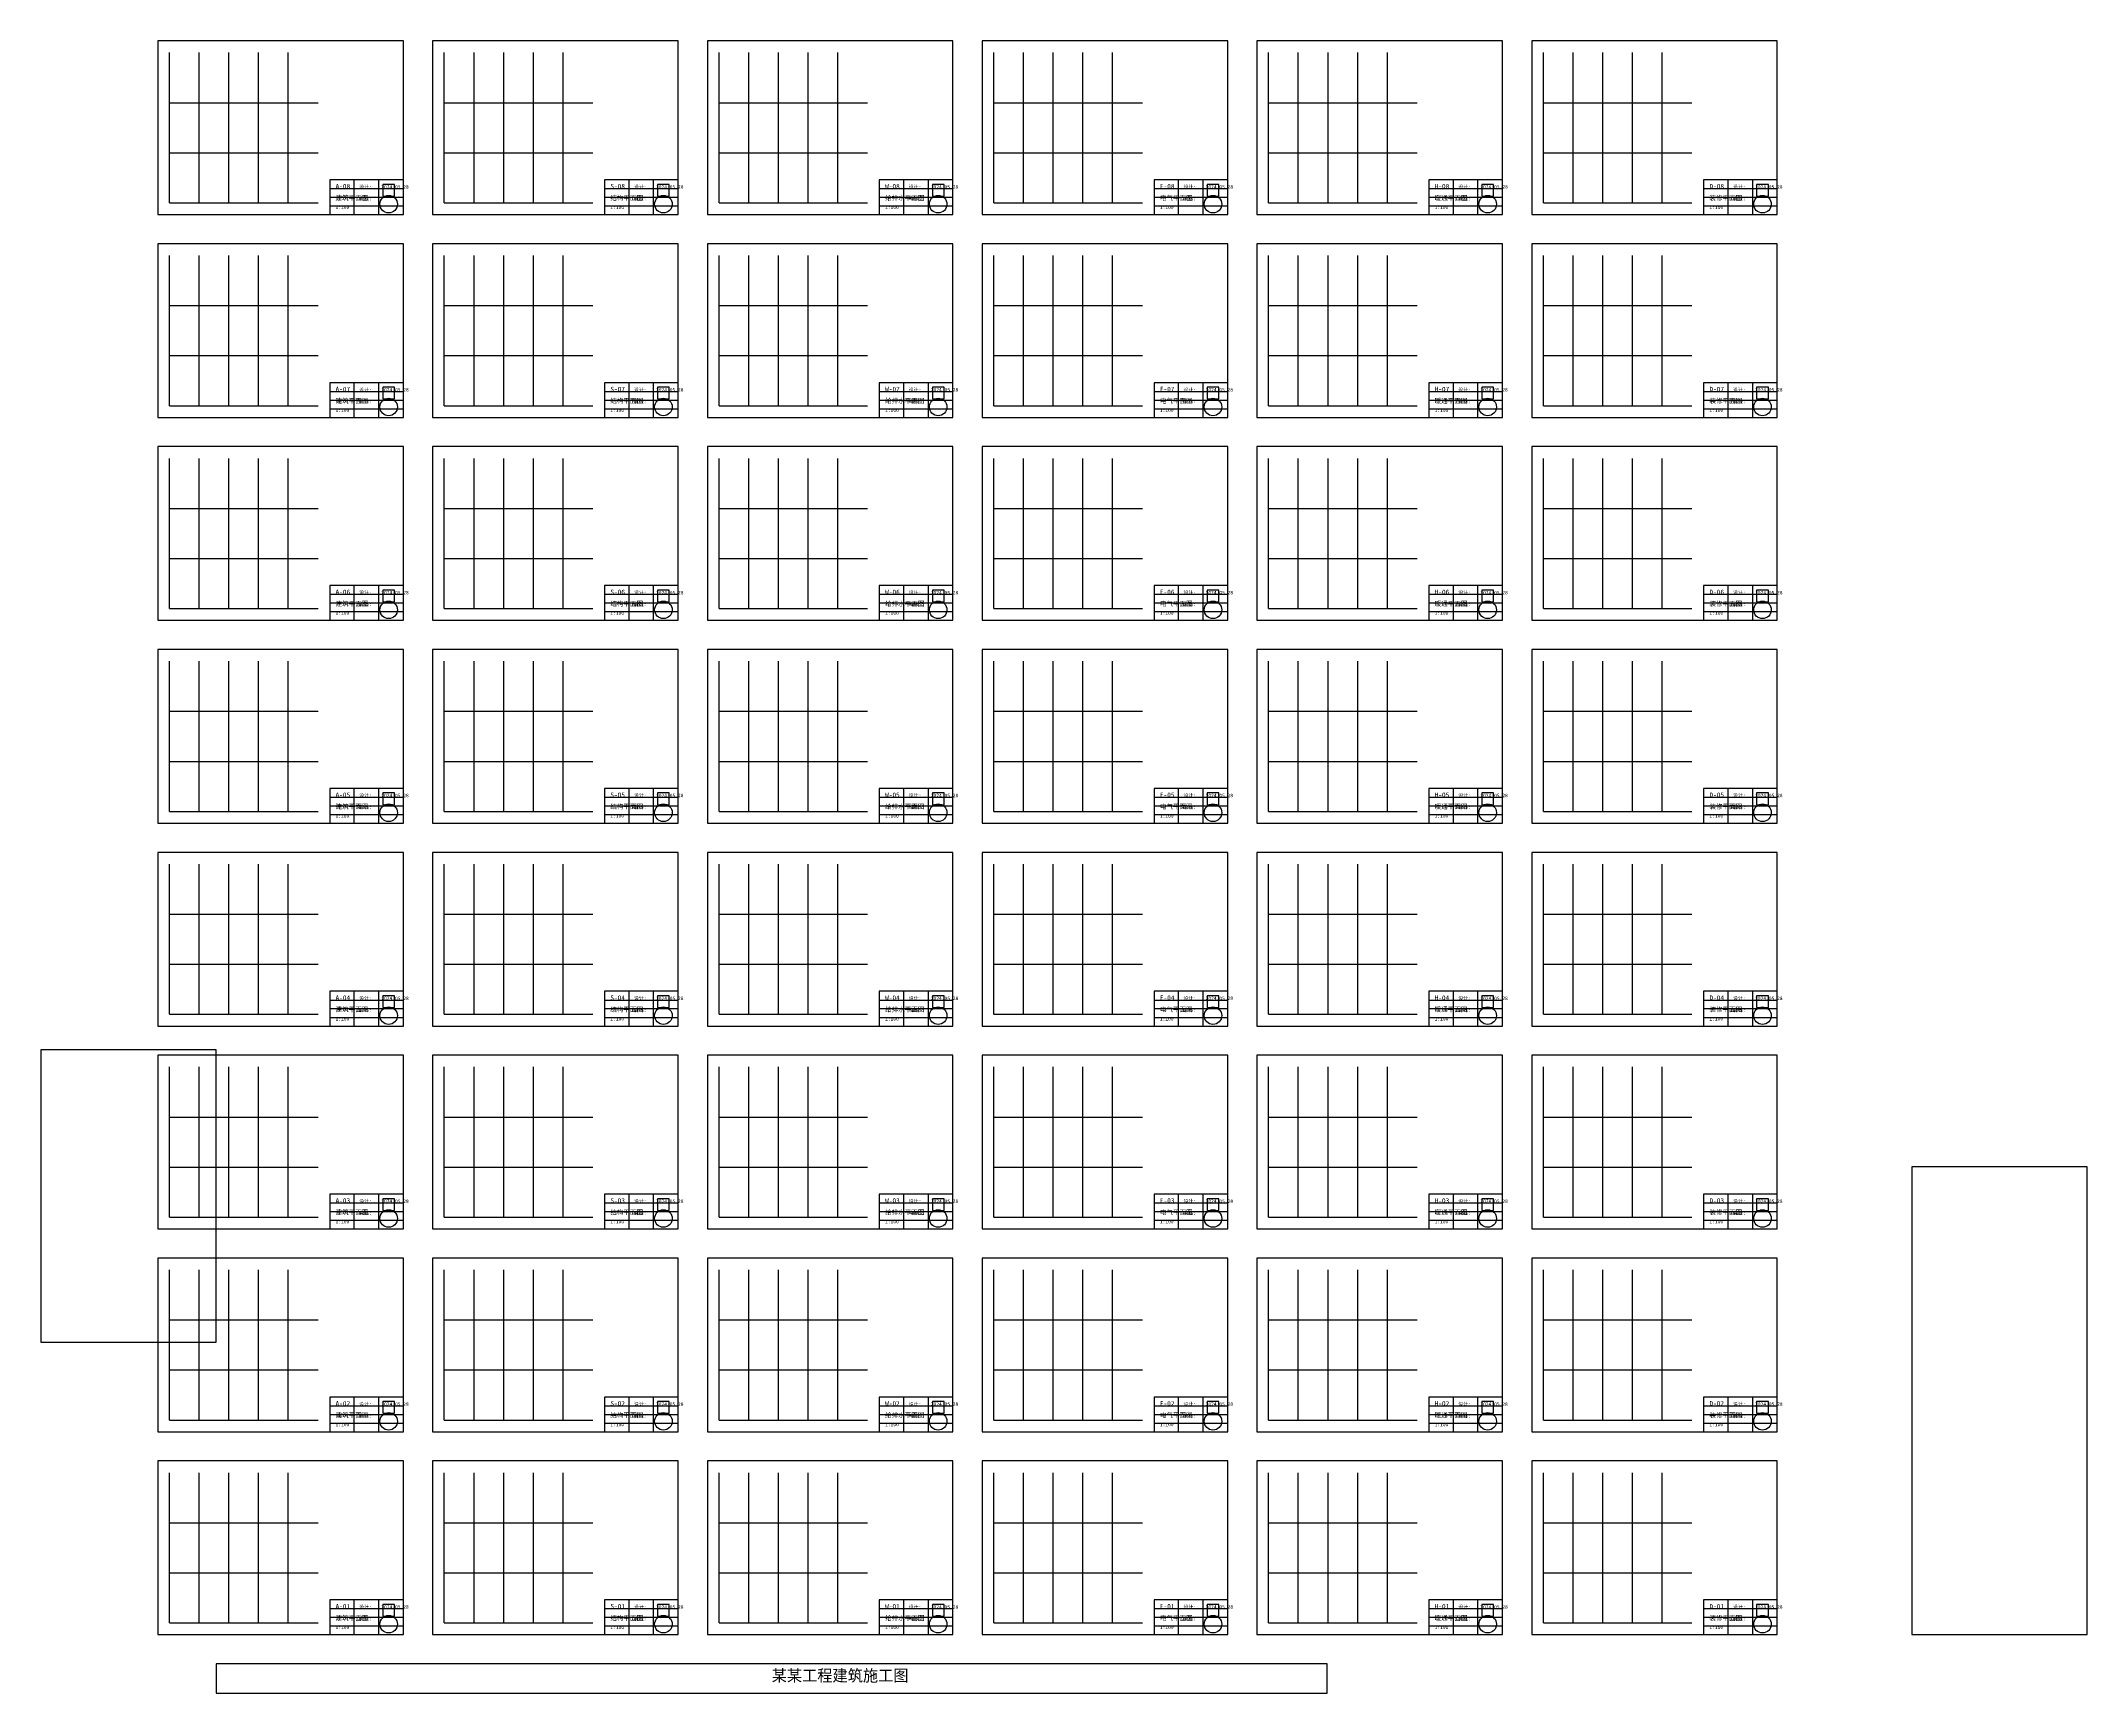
# Model space of a CAD drawing. Header units: metres. Extents: x -200 to 3300, y -100 to 2726.
import ezdxf

# ---------------------------------------------------------------- set-up
doc = ezdxf.new("R2010")
doc.units = ezdxf.units.M

msp = doc.modelspace()

# ---------------------------------------------------------------- linework, layer by layer
at = {"layer": 'CONTENT'}
for p, q in [((20, 2449), (20, 2706)), ((70.8, 2449), (70.8, 2706)), ((121.6, 2449), (121.6, 2706)), ((172.4, 2449), (172.4, 2706)), ((223.2, 2449), (223.2, 2706)), ((490, 2449), (490, 2706)), ((540.8, 2449), (540.8, 2706)), ((591.6, 2449), (591.6, 2706)), ((642.4, 2449), (642.4, 2706)), ((693.2, 2449), (693.2, 2706)), ((960, 2449), (960, 2706)), ((1010.8, 2449), (1010.8, 2706)), ((1061.6, 2449), (1061.6, 2706)), ((1112.4, 2449), (1112.4, 2706)), ((1163.2, 2449), (1163.2, 2706)), ((1430, 2449), (1430, 2706)), ((1480.8, 2449), (1480.8, 2706)), ((1531.6, 2449), (1531.6, 2706)), ((1582.4, 2449), (1582.4, 2706)), ((1633.2, 2449), (1633.2, 2706)), ((1900, 2449), (1900, 2706)), ((1950.8, 2449), (1950.8, 2706)), ((2001.6, 2449), (2001.6, 2706)), ((2052.4, 2449), (2052.4, 2706)), ((2103.2, 2449), (2103.2, 2706)), ((2370, 2449), (2370, 2706)), ((2420.8, 2449), (2420.8, 2706)), ((2471.6, 2449), (2471.6, 2706)), ((2522.4, 2449), (2522.4, 2706)), ((2573.2, 2449), (2573.2, 2706)), ((20, 2620.3), (274, 2620.3)), ((490, 2620.3), (744, 2620.3)), ((960, 2620.3), (1214, 2620.3)), ((1430, 2620.3), (1684, 2620.3)), ((1900, 2620.3), (2154, 2620.3)), ((2370, 2620.3), (2624, 2620.3)), ((20, 2534.7), (274, 2534.7)), ((490, 2534.7), (744, 2534.7)), ((960, 2534.7), (1214, 2534.7)), ((1430, 2534.7), (1684, 2534.7)), ((1900, 2534.7), (2154, 2534.7)), ((2370, 2534.7), (2624, 2534.7)), ((20, 2449), (274, 2449)), ((490, 2449), (744, 2449)), ((960, 2449), (1214, 2449)), ((1430, 2449), (1684, 2449)), ((1900, 2449), (2154, 2449)), ((2370, 2449), (2624, 2449)), ((20, 2102), (20, 2359)), ((70.8, 2102), (70.8, 2359)), ((121.6, 2102), (121.6, 2359)), ((172.4, 2102), (172.4, 2359)), ((223.2, 2102), (223.2, 2359)), ((490, 2102), (490, 2359)), ((540.8, 2102), (540.8, 2359)), ((591.6, 2102), (591.6, 2359)), ((642.4, 2102), (642.4, 2359)), ((693.2, 2102), (693.2, 2359)), ((960, 2102), (960, 2359)), ((1010.8, 2102), (1010.8, 2359)), ((1061.6, 2102), (1061.6, 2359)), ((1112.4, 2102), (1112.4, 2359)), ((1163.2, 2102), (1163.2, 2359)), ((1430, 2102), (1430, 2359)), ((1480.8, 2102), (1480.8, 2359)), ((1531.6, 2102), (1531.6, 2359)), ((1582.4, 2102), (1582.4, 2359)), ((1633.2, 2102), (1633.2, 2359)), ((1900, 2102), (1900, 2359)), ((1950.8, 2102), (1950.8, 2359)), ((2001.6, 2102), (2001.6, 2359)), ((2052.4, 2102), (2052.4, 2359)), ((2103.2, 2102), (2103.2, 2359)), ((2370, 2102), (2370, 2359)), ((2420.8, 2102), (2420.8, 2359)), ((2471.6, 2102), (2471.6, 2359)), ((2522.4, 2102), (2522.4, 2359)), ((2573.2, 2102), (2573.2, 2359)), ((20, 2273.3), (274, 2273.3)), ((490, 2273.3), (744, 2273.3)), ((960, 2273.3), (1214, 2273.3)), ((1430, 2273.3), (1684, 2273.3)), ((1900, 2273.3), (2154, 2273.3)), ((2370, 2273.3), (2624, 2273.3)), ((20, 2187.7), (274, 2187.7)), ((490, 2187.7), (744, 2187.7)), ((960, 2187.7), (1214, 2187.7)), ((1430, 2187.7), (1684, 2187.7)), ((1900, 2187.7), (2154, 2187.7)), ((2370, 2187.7), (2624, 2187.7)), ((20, 2102), (274, 2102)), ((490, 2102), (744, 2102)), ((960, 2102), (1214, 2102)), ((1430, 2102), (1684, 2102)), ((1900, 2102), (2154, 2102)), ((2370, 2102), (2624, 2102)), ((20, 1755), (20, 2012)), ((70.8, 1755), (70.8, 2012)), ((121.6, 1755), (121.6, 2012)), ((172.4, 1755), (172.4, 2012)), ((223.2, 1755), (223.2, 2012)), ((490, 1755), (490, 2012)), ((540.8, 1755), (540.8, 2012)), ((591.6, 1755), (591.6, 2012)), ((642.4, 1755), (642.4, 2012)), ((693.2, 1755), (693.2, 2012)), ((960, 1755), (960, 2012)), ((1010.8, 1755), (1010.8, 2012)), ((1061.6, 1755), (1061.6, 2012)), ((1112.4, 1755), (1112.4, 2012)), ((1163.2, 1755), (1163.2, 2012)), ((1430, 1755), (1430, 2012)), ((1480.8, 1755), (1480.8, 2012)), ((1531.6, 1755), (1531.6, 2012)), ((1582.4, 1755), (1582.4, 2012)), ((1633.2, 1755), (1633.2, 2012)), ((1900, 1755), (1900, 2012)), ((1950.8, 1755), (1950.8, 2012)), ((2001.6, 1755), (2001.6, 2012)), ((2052.4, 1755), (2052.4, 2012)), ((2103.2, 1755), (2103.2, 2012)), ((2370, 1755), (2370, 2012)), ((2420.8, 1755), (2420.8, 2012)), ((2471.6, 1755), (2471.6, 2012)), ((2522.4, 1755), (2522.4, 2012)), ((2573.2, 1755), (2573.2, 2012)), ((20, 1926.3), (274, 1926.3)), ((490, 1926.3), (744, 1926.3)), ((960, 1926.3), (1214, 1926.3)), ((1430, 1926.3), (1684, 1926.3)), ((1900, 1926.3), (2154, 1926.3)), ((2370, 1926.3), (2624, 1926.3)), ((20, 1840.7), (274, 1840.7)), ((490, 1840.7), (744, 1840.7)), ((960, 1840.7), (1214, 1840.7)), ((1430, 1840.7), (1684, 1840.7)), ((1900, 1840.7), (2154, 1840.7)), ((2370, 1840.7), (2624, 1840.7)), ((20, 1755), (274, 1755)), ((490, 1755), (744, 1755)), ((960, 1755), (1214, 1755)), ((1430, 1755), (1684, 1755)), ((1900, 1755), (2154, 1755)), ((2370, 1755), (2624, 1755)), ((20, 1408), (20, 1665)), ((70.8, 1408), (70.8, 1665)), ((121.6, 1408), (121.6, 1665)), ((172.4, 1408), (172.4, 1665)), ((223.2, 1408), (223.2, 1665)), ((490, 1408), (490, 1665)), ((540.8, 1408), (540.8, 1665)), ((591.6, 1408), (591.6, 1665)), ((642.4, 1408), (642.4, 1665)), ((693.2, 1408), (693.2, 1665)), ((960, 1408), (960, 1665)), ((1010.8, 1408), (1010.8, 1665)), ((1061.6, 1408), (1061.6, 1665)), ((1112.4, 1408), (1112.4, 1665)), ((1163.2, 1408), (1163.2, 1665)), ((1430, 1408), (1430, 1665)), ((1480.8, 1408), (1480.8, 1665)), ((1531.6, 1408), (1531.6, 1665)), ((1582.4, 1408), (1582.4, 1665)), ((1633.2, 1408), (1633.2, 1665)), ((1900, 1408), (1900, 1665)), ((1950.8, 1408), (1950.8, 1665)), ((2001.6, 1408), (2001.6, 1665)), ((2052.4, 1408), (2052.4, 1665)), ((2103.2, 1408), (2103.2, 1665)), ((2370, 1408), (2370, 1665)), ((2420.8, 1408), (2420.8, 1665)), ((2471.6, 1408), (2471.6, 1665)), ((2522.4, 1408), (2522.4, 1665)), ((2573.2, 1408), (2573.2, 1665)), ((20, 1579.3), (274, 1579.3)), ((490, 1579.3), (744, 1579.3)), ((960, 1579.3), (1214, 1579.3)), ((1430, 1579.3), (1684, 1579.3)), ((1900, 1579.3), (2154, 1579.3)), ((2370, 1579.3), (2624, 1579.3)), ((20, 1493.7), (274, 1493.7)), ((490, 1493.7), (744, 1493.7)), ((960, 1493.7), (1214, 1493.7)), ((1430, 1493.7), (1684, 1493.7)), ((1900, 1493.7), (2154, 1493.7)), ((2370, 1493.7), (2624, 1493.7)), ((20, 1408), (274, 1408)), ((490, 1408), (744, 1408)), ((960, 1408), (1214, 1408)), ((1430, 1408), (1684, 1408)), ((1900, 1408), (2154, 1408)), ((2370, 1408), (2624, 1408)), ((20, 1061), (20, 1318)), ((70.8, 1061), (70.8, 1318)), ((121.6, 1061), (121.6, 1318)), ((172.4, 1061), (172.4, 1318)), ((223.2, 1061), (223.2, 1318)), ((490, 1061), (490, 1318)), ((540.8, 1061), (540.8, 1318)), ((591.6, 1061), (591.6, 1318)), ((642.4, 1061), (642.4, 1318)), ((693.2, 1061), (693.2, 1318)), ((960, 1061), (960, 1318)), ((1010.8, 1061), (1010.8, 1318)), ((1061.6, 1061), (1061.6, 1318)), ((1112.4, 1061), (1112.4, 1318)), ((1163.2, 1061), (1163.2, 1318)), ((1430, 1061), (1430, 1318)), ((1480.8, 1061), (1480.8, 1318)), ((1531.6, 1061), (1531.6, 1318)), ((1582.4, 1061), (1582.4, 1318)), ((1633.2, 1061), (1633.2, 1318)), ((1900, 1061), (1900, 1318)), ((1950.8, 1061), (1950.8, 1318)), ((2001.6, 1061), (2001.6, 1318)), ((2052.4, 1061), (2052.4, 1318)), ((2103.2, 1061), (2103.2, 1318)), ((2370, 1061), (2370, 1318)), ((2420.8, 1061), (2420.8, 1318)), ((2471.6, 1061), (2471.6, 1318)), ((2522.4, 1061), (2522.4, 1318)), ((2573.2, 1061), (2573.2, 1318)), ((20, 1232.3), (274, 1232.3)), ((490, 1232.3), (744, 1232.3)), ((960, 1232.3), (1214, 1232.3)), ((1430, 1232.3), (1684, 1232.3)), ((1900, 1232.3), (2154, 1232.3)), ((2370, 1232.3), (2624, 1232.3)), ((20, 1146.7), (274, 1146.7)), ((490, 1146.7), (744, 1146.7)), ((960, 1146.7), (1214, 1146.7)), ((1430, 1146.7), (1684, 1146.7)), ((1900, 1146.7), (2154, 1146.7)), ((2370, 1146.7), (2624, 1146.7)), ((20, 1061), (274, 1061)), ((490, 1061), (744, 1061)), ((960, 1061), (1214, 1061)), ((1430, 1061), (1684, 1061)), ((1900, 1061), (2154, 1061)), ((2370, 1061), (2624, 1061)), ((20, 714), (20, 971)), ((70.8, 714), (70.8, 971)), ((121.6, 714), (121.6, 971)), ((172.4, 714), (172.4, 971)), ((223.2, 714), (223.2, 971)), ((490, 714), (490, 971)), ((540.8, 714), (540.8, 971)), ((591.6, 714), (591.6, 971)), ((642.4, 714), (642.4, 971)), ((693.2, 714), (693.2, 971)), ((960, 714), (960, 971)), ((1010.8, 714), (1010.8, 971)), ((1061.6, 714), (1061.6, 971)), ((1112.4, 714), (1112.4, 971)), ((1163.2, 714), (1163.2, 971)), ((1430, 714), (1430, 971)), ((1480.8, 714), (1480.8, 971)), ((1531.6, 714), (1531.6, 971)), ((1582.4, 714), (1582.4, 971)), ((1633.2, 714), (1633.2, 971)), ((1900, 714), (1900, 971)), ((1950.8, 714), (1950.8, 971)), ((2001.6, 714), (2001.6, 971)), ((2052.4, 714), (2052.4, 971)), ((2103.2, 714), (2103.2, 971)), ((2370, 714), (2370, 971)), ((2420.8, 714), (2420.8, 971)), ((2471.6, 714), (2471.6, 971)), ((2522.4, 714), (2522.4, 971)), ((2573.2, 714), (2573.2, 971)), ((20, 885.3), (274, 885.3)), ((490, 885.3), (744, 885.3)), ((960, 885.3), (1214, 885.3)), ((1430, 885.3), (1684, 885.3)), ((1900, 885.3), (2154, 885.3)), ((2370, 885.3), (2624, 885.3)), ((20, 799.7), (274, 799.7)), ((490, 799.7), (744, 799.7)), ((960, 799.7), (1214, 799.7)), ((1430, 799.7), (1684, 799.7)), ((1900, 799.7), (2154, 799.7)), ((2370, 799.7), (2624, 799.7)), ((20, 714), (274, 714)), ((490, 714), (744, 714)), ((960, 714), (1214, 714)), ((1430, 714), (1684, 714)), ((1900, 714), (2154, 714)), ((2370, 714), (2624, 714)), ((20, 367), (20, 624)), ((70.8, 367), (70.8, 624)), ((121.6, 367), (121.6, 624)), ((172.4, 367), (172.4, 624)), ((223.2, 367), (223.2, 624)), ((490, 367), (490, 624)), ((540.8, 367), (540.8, 624)), ((591.6, 367), (591.6, 624)), ((642.4, 367), (642.4, 624)), ((693.2, 367), (693.2, 624)), ((960, 367), (960, 624)), ((1010.8, 367), (1010.8, 624)), ((1061.6, 367), (1061.6, 624)), ((1112.4, 367), (1112.4, 624)), ((1163.2, 367), (1163.2, 624)), ((1430, 367), (1430, 624)), ((1480.8, 367), (1480.8, 624)), ((1531.6, 367), (1531.6, 624)), ((1582.4, 367), (1582.4, 624)), ((1633.2, 367), (1633.2, 624)), ((1900, 367), (1900, 624)), ((1950.8, 367), (1950.8, 624)), ((2001.6, 367), (2001.6, 624)), ((2052.4, 367), (2052.4, 624)), ((2103.2, 367), (2103.2, 624)), ((2370, 367), (2370, 624)), ((2420.8, 367), (2420.8, 624)), ((2471.6, 367), (2471.6, 624)), ((2522.4, 367), (2522.4, 624)), ((2573.2, 367), (2573.2, 624)), ((20, 538.3), (274, 538.3)), ((490, 538.3), (744, 538.3)), ((960, 538.3), (1214, 538.3)), ((1430, 538.3), (1684, 538.3)), ((1900, 538.3), (2154, 538.3)), ((2370, 538.3), (2624, 538.3)), ((20, 452.7), (274, 452.7)), ((490, 452.7), (744, 452.7)), ((960, 452.7), (1214, 452.7)), ((1430, 452.7), (1684, 452.7)), ((1900, 452.7), (2154, 452.7)), ((2370, 452.7), (2624, 452.7)), ((20, 367), (274, 367)), ((490, 367), (744, 367)), ((960, 367), (1214, 367)), ((1430, 367), (1684, 367)), ((1900, 367), (2154, 367)), ((2370, 367), (2624, 367)), ((20, 20), (20, 277)), ((70.8, 20), (70.8, 277)), ((121.6, 20), (121.6, 277)), ((172.4, 20), (172.4, 277)), ((223.2, 20), (223.2, 277)), ((490, 20), (490, 277)), ((540.8, 20), (540.8, 277)), ((591.6, 20), (591.6, 277)), ((642.4, 20), (642.4, 277)), ((693.2, 20), (693.2, 277)), ((960, 20), (960, 277)), ((1010.8, 20), (1010.8, 277)), ((1061.6, 20), (1061.6, 277)), ((1112.4, 20), (1112.4, 277)), ((1163.2, 20), (1163.2, 277)), ((1430, 20), (1430, 277)), ((1480.8, 20), (1480.8, 277)), ((1531.6, 20), (1531.6, 277)), ((1582.4, 20), (1582.4, 277)), ((1633.2, 20), (1633.2, 277)), ((1900, 20), (1900, 277)), ((1950.8, 20), (1950.8, 277)), ((2001.6, 20), (2001.6, 277)), ((2052.4, 20), (2052.4, 277)), ((2103.2, 20), (2103.2, 277)), ((2370, 20), (2370, 277)), ((2420.8, 20), (2420.8, 277)), ((2471.6, 20), (2471.6, 277)), ((2522.4, 20), (2522.4, 277)), ((2573.2, 20), (2573.2, 277)), ((20, 191.3), (274, 191.3)), ((490, 191.3), (744, 191.3)), ((960, 191.3), (1214, 191.3)), ((1430, 191.3), (1684, 191.3)), ((1900, 191.3), (2154, 191.3)), ((2370, 191.3), (2624, 191.3)), ((20, 105.7), (274, 105.7)), ((490, 105.7), (744, 105.7)), ((960, 105.7), (1214, 105.7)), ((1430, 105.7), (1684, 105.7)), ((1900, 105.7), (2154, 105.7)), ((2370, 105.7), (2624, 105.7)), ((20, 20), (274, 20)), ((490, 20), (744, 20)), ((960, 20), (1214, 20)), ((1430, 20), (1684, 20)), ((1900, 20), (2154, 20)), ((2370, 20), (2624, 20))]:
    msp.add_line(p, q, dxfattribs=at)
at = {"layer": 'DECORATION'}
for points in [[(-200, 500), (100, 500), (100, 1000), (-200, 1000), (-200, 500)], [(3000, 0), (3300, 0), (3300, 800), (3000, 800), (3000, 0)], [(100, -100), (2000, -100), (2000, -50), (100, -50), (100, -100)]]:
    msp.add_lwpolyline(points, dxfattribs=at)
at = {"layer": 'FRAME'}
for points in [[(0, 2429), (420, 2429), (420, 2726), (0, 2726), (0, 2429)], [(470, 2429), (890, 2429), (890, 2726), (470, 2726), (470, 2429)], [(940, 2429), (1360, 2429), (1360, 2726), (940, 2726), (940, 2429)], [(1410, 2429), (1830, 2429), (1830, 2726), (1410, 2726), (1410, 2429)], [(1880, 2429), (2300, 2429), (2300, 2726), (1880, 2726), (1880, 2429)], [(2350, 2429), (2770, 2429), (2770, 2726), (2350, 2726), (2350, 2429)], [(0, 2082), (420, 2082), (420, 2379), (0, 2379), (0, 2082)], [(470, 2082), (890, 2082), (890, 2379), (470, 2379), (470, 2082)], [(940, 2082), (1360, 2082), (1360, 2379), (940, 2379), (940, 2082)], [(1410, 2082), (1830, 2082), (1830, 2379), (1410, 2379), (1410, 2082)], [(1880, 2082), (2300, 2082), (2300, 2379), (1880, 2379), (1880, 2082)], [(2350, 2082), (2770, 2082), (2770, 2379), (2350, 2379), (2350, 2082)], [(0, 1735), (420, 1735), (420, 2032), (0, 2032), (0, 1735)], [(470, 1735), (890, 1735), (890, 2032), (470, 2032), (470, 1735)], [(940, 1735), (1360, 1735), (1360, 2032), (940, 2032), (940, 1735)], [(1410, 1735), (1830, 1735), (1830, 2032), (1410, 2032), (1410, 1735)], [(1880, 1735), (2300, 1735), (2300, 2032), (1880, 2032), (1880, 1735)], [(2350, 1735), (2770, 1735), (2770, 2032), (2350, 2032), (2350, 1735)], [(0, 1388), (420, 1388), (420, 1685), (0, 1685), (0, 1388)], [(470, 1388), (890, 1388), (890, 1685), (470, 1685), (470, 1388)], [(940, 1388), (1360, 1388), (1360, 1685), (940, 1685), (940, 1388)], [(1410, 1388), (1830, 1388), (1830, 1685), (1410, 1685), (1410, 1388)], [(1880, 1388), (2300, 1388), (2300, 1685), (1880, 1685), (1880, 1388)], [(2350, 1388), (2770, 1388), (2770, 1685), (2350, 1685), (2350, 1388)], [(0, 1041), (420, 1041), (420, 1338), (0, 1338), (0, 1041)], [(470, 1041), (890, 1041), (890, 1338), (470, 1338), (470, 1041)], [(940, 1041), (1360, 1041), (1360, 1338), (940, 1338), (940, 1041)], [(1410, 1041), (1830, 1041), (1830, 1338), (1410, 1338), (1410, 1041)], [(1880, 1041), (2300, 1041), (2300, 1338), (1880, 1338), (1880, 1041)], [(2350, 1041), (2770, 1041), (2770, 1338), (2350, 1338), (2350, 1041)], [(0, 694), (420, 694), (420, 991), (0, 991), (0, 694)], [(470, 694), (890, 694), (890, 991), (470, 991), (470, 694)], [(940, 694), (1360, 694), (1360, 991), (940, 991), (940, 694)], [(1410, 694), (1830, 694), (1830, 991), (1410, 991), (1410, 694)], [(1880, 694), (2300, 694), (2300, 991), (1880, 991), (1880, 694)], [(2350, 694), (2770, 694), (2770, 991), (2350, 991), (2350, 694)], [(0, 347), (420, 347), (420, 644), (0, 644), (0, 347)], [(470, 347), (890, 347), (890, 644), (470, 644), (470, 347)], [(940, 347), (1360, 347), (1360, 644), (940, 644), (940, 347)], [(1410, 347), (1830, 347), (1830, 644), (1410, 644), (1410, 347)], [(1880, 347), (2300, 347), (2300, 644), (1880, 644), (1880, 347)], [(2350, 347), (2770, 347), (2770, 644), (2350, 644), (2350, 347)], [(0, 0), (420, 0), (420, 297), (0, 297), (0, 0)], [(470, 0), (890, 0), (890, 297), (470, 297), (470, 0)], [(940, 0), (1360, 0), (1360, 297), (940, 297), (940, 0)], [(1410, 0), (1830, 0), (1830, 297), (1410, 297), (1410, 0)], [(1880, 0), (2300, 0), (2300, 297), (1880, 297), (1880, 0)], [(2350, 0), (2770, 0), (2770, 297), (2350, 297), (2350, 0)]]:
    msp.add_lwpolyline(points, dxfattribs=at)
at = {"layer": 'SEAL'}
for centre in [(394.8, 2446.8), (864.8, 2446.8), (1334.8, 2446.8), (1804.8, 2446.8), (2274.8, 2446.8), (2744.8, 2446.8), (394.8, 2099.8), (864.8, 2099.8), (1334.8, 2099.8), (1804.8, 2099.8), (2274.8, 2099.8), (2744.8, 2099.8), (394.8, 1752.8), (864.8, 1752.8), (1334.8, 1752.8), (1804.8, 1752.8), (2274.8, 1752.8), (2744.8, 1752.8), (394.8, 1405.8), (864.8, 1405.8), (1334.8, 1405.8), (1804.8, 1405.8), (2274.8, 1405.8), (2744.8, 1405.8), (394.8, 1058.8), (864.8, 1058.8), (1334.8, 1058.8), (1804.8, 1058.8), (2274.8, 1058.8), (2744.8, 1058.8), (394.8, 711.8), (864.8, 711.8), (1334.8, 711.8), (1804.8, 711.8), (2274.8, 711.8), (2744.8, 711.8), (394.8, 364.8), (864.8, 364.8), (1334.8, 364.8), (1804.8, 364.8), (2274.8, 364.8), (2744.8, 364.8), (394.8, 17.8), (864.8, 17.8), (1334.8, 17.8), (1804.8, 17.8), (2274.8, 17.8), (2744.8, 17.8)]:
    msp.add_circle(centre, 15, dxfattribs=at)
at = {"layer": 'STAMP'}
for points in [[(384.8, 2460.6), (404.8, 2460.6), (404.8, 2480.6), (384.8, 2480.6), (384.8, 2460.6)], [(854.8, 2460.6), (874.8, 2460.6), (874.8, 2480.6), (854.8, 2480.6), (854.8, 2460.6)], [(1324.8, 2460.6), (1344.8, 2460.6), (1344.8, 2480.6), (1324.8, 2480.6), (1324.8, 2460.6)], [(1794.8, 2460.6), (1814.8, 2460.6), (1814.8, 2480.6), (1794.8, 2480.6), (1794.8, 2460.6)], [(2264.8, 2460.6), (2284.8, 2460.6), (2284.8, 2480.6), (2264.8, 2480.6), (2264.8, 2460.6)], [(2734.8, 2460.6), (2754.8, 2460.6), (2754.8, 2480.6), (2734.8, 2480.6), (2734.8, 2460.6)], [(384.8, 2113.6), (404.8, 2113.6), (404.8, 2133.6), (384.8, 2133.6), (384.8, 2113.6)], [(854.8, 2113.6), (874.8, 2113.6), (874.8, 2133.6), (854.8, 2133.6), (854.8, 2113.6)], [(1324.8, 2113.6), (1344.8, 2113.6), (1344.8, 2133.6), (1324.8, 2133.6), (1324.8, 2113.6)], [(1794.8, 2113.6), (1814.8, 2113.6), (1814.8, 2133.6), (1794.8, 2133.6), (1794.8, 2113.6)], [(2264.8, 2113.6), (2284.8, 2113.6), (2284.8, 2133.6), (2264.8, 2133.6), (2264.8, 2113.6)], [(2734.8, 2113.6), (2754.8, 2113.6), (2754.8, 2133.6), (2734.8, 2133.6), (2734.8, 2113.6)], [(384.8, 1766.6), (404.8, 1766.6), (404.8, 1786.6), (384.8, 1786.6), (384.8, 1766.6)], [(854.8, 1766.6), (874.8, 1766.6), (874.8, 1786.6), (854.8, 1786.6), (854.8, 1766.6)], [(1324.8, 1766.6), (1344.8, 1766.6), (1344.8, 1786.6), (1324.8, 1786.6), (1324.8, 1766.6)], [(1794.8, 1766.6), (1814.8, 1766.6), (1814.8, 1786.6), (1794.8, 1786.6), (1794.8, 1766.6)], [(2264.8, 1766.6), (2284.8, 1766.6), (2284.8, 1786.6), (2264.8, 1786.6), (2264.8, 1766.6)], [(2734.8, 1766.6), (2754.8, 1766.6), (2754.8, 1786.6), (2734.8, 1786.6), (2734.8, 1766.6)], [(384.8, 1419.6), (404.8, 1419.6), (404.8, 1439.6), (384.8, 1439.6), (384.8, 1419.6)], [(854.8, 1419.6), (874.8, 1419.6), (874.8, 1439.6), (854.8, 1439.6), (854.8, 1419.6)], [(1324.8, 1419.6), (1344.8, 1419.6), (1344.8, 1439.6), (1324.8, 1439.6), (1324.8, 1419.6)], [(1794.8, 1419.6), (1814.8, 1419.6), (1814.8, 1439.6), (1794.8, 1439.6), (1794.8, 1419.6)], [(2264.8, 1419.6), (2284.8, 1419.6), (2284.8, 1439.6), (2264.8, 1439.6), (2264.8, 1419.6)], [(2734.8, 1419.6), (2754.8, 1419.6), (2754.8, 1439.6), (2734.8, 1439.6), (2734.8, 1419.6)], [(384.8, 1072.6), (404.8, 1072.6), (404.8, 1092.6), (384.8, 1092.6), (384.8, 1072.6)], [(854.8, 1072.6), (874.8, 1072.6), (874.8, 1092.6), (854.8, 1092.6), (854.8, 1072.6)], [(1324.8, 1072.6), (1344.8, 1072.6), (1344.8, 1092.6), (1324.8, 1092.6), (1324.8, 1072.6)], [(1794.8, 1072.6), (1814.8, 1072.6), (1814.8, 1092.6), (1794.8, 1092.6), (1794.8, 1072.6)], [(2264.8, 1072.6), (2284.8, 1072.6), (2284.8, 1092.6), (2264.8, 1092.6), (2264.8, 1072.6)], [(2734.8, 1072.6), (2754.8, 1072.6), (2754.8, 1092.6), (2734.8, 1092.6), (2734.8, 1072.6)], [(384.8, 725.6), (404.8, 725.6), (404.8, 745.6), (384.8, 745.6), (384.8, 725.6)], [(854.8, 725.6), (874.8, 725.6), (874.8, 745.6), (854.8, 745.6), (854.8, 725.6)], [(1324.8, 725.6), (1344.8, 725.6), (1344.8, 745.6), (1324.8, 745.6), (1324.8, 725.6)], [(1794.8, 725.6), (1814.8, 725.6), (1814.8, 745.6), (1794.8, 745.6), (1794.8, 725.6)], [(2264.8, 725.6), (2284.8, 725.6), (2284.8, 745.6), (2264.8, 745.6), (2264.8, 725.6)], [(2734.8, 725.6), (2754.8, 725.6), (2754.8, 745.6), (2734.8, 745.6), (2734.8, 725.6)], [(384.8, 378.6), (404.8, 378.6), (404.8, 398.6), (384.8, 398.6), (384.8, 378.6)], [(854.8, 378.6), (874.8, 378.6), (874.8, 398.6), (854.8, 398.6), (854.8, 378.6)], [(1324.8, 378.6), (1344.8, 378.6), (1344.8, 398.6), (1324.8, 398.6), (1324.8, 378.6)], [(1794.8, 378.6), (1814.8, 378.6), (1814.8, 398.6), (1794.8, 398.6), (1794.8, 378.6)], [(2264.8, 378.6), (2284.8, 378.6), (2284.8, 398.6), (2264.8, 398.6), (2264.8, 378.6)], [(2734.8, 378.6), (2754.8, 378.6), (2754.8, 398.6), (2734.8, 398.6), (2734.8, 378.6)], [(384.8, 31.6), (404.8, 31.6), (404.8, 51.6), (384.8, 51.6), (384.8, 31.6)], [(854.8, 31.6), (874.8, 31.6), (874.8, 51.6), (854.8, 51.6), (854.8, 31.6)], [(1324.8, 31.6), (1344.8, 31.6), (1344.8, 51.6), (1324.8, 51.6), (1324.8, 31.6)], [(1794.8, 31.6), (1814.8, 31.6), (1814.8, 51.6), (1794.8, 51.6), (1794.8, 31.6)], [(2264.8, 31.6), (2284.8, 31.6), (2284.8, 51.6), (2264.8, 51.6), (2264.8, 31.6)], [(2734.8, 31.6), (2754.8, 31.6), (2754.8, 51.6), (2734.8, 51.6), (2734.8, 31.6)]]:
    msp.add_lwpolyline(points, dxfattribs=at)
at = {"layer": 'TITLE_BLOCK'}
for points in [[(294, 2429), (420, 2429), (420, 2488.4), (294, 2488.4), (294, 2429)], [(764, 2429), (890, 2429), (890, 2488.4), (764, 2488.4), (764, 2429)], [(1234, 2429), (1360, 2429), (1360, 2488.4), (1234, 2488.4), (1234, 2429)], [(1704, 2429), (1830, 2429), (1830, 2488.4), (1704, 2488.4), (1704, 2429)], [(2174, 2429), (2300, 2429), (2300, 2488.4), (2174, 2488.4), (2174, 2429)], [(2644, 2429), (2770, 2429), (2770, 2488.4), (2644, 2488.4), (2644, 2429)], [(294, 2082), (420, 2082), (420, 2141.4), (294, 2141.4), (294, 2082)], [(764, 2082), (890, 2082), (890, 2141.4), (764, 2141.4), (764, 2082)], [(1234, 2082), (1360, 2082), (1360, 2141.4), (1234, 2141.4), (1234, 2082)], [(1704, 2082), (1830, 2082), (1830, 2141.4), (1704, 2141.4), (1704, 2082)], [(2174, 2082), (2300, 2082), (2300, 2141.4), (2174, 2141.4), (2174, 2082)], [(2644, 2082), (2770, 2082), (2770, 2141.4), (2644, 2141.4), (2644, 2082)], [(294, 1735), (420, 1735), (420, 1794.4), (294, 1794.4), (294, 1735)], [(764, 1735), (890, 1735), (890, 1794.4), (764, 1794.4), (764, 1735)], [(1234, 1735), (1360, 1735), (1360, 1794.4), (1234, 1794.4), (1234, 1735)], [(1704, 1735), (1830, 1735), (1830, 1794.4), (1704, 1794.4), (1704, 1735)], [(2174, 1735), (2300, 1735), (2300, 1794.4), (2174, 1794.4), (2174, 1735)], [(2644, 1735), (2770, 1735), (2770, 1794.4), (2644, 1794.4), (2644, 1735)], [(294, 1388), (420, 1388), (420, 1447.4), (294, 1447.4), (294, 1388)], [(764, 1388), (890, 1388), (890, 1447.4), (764, 1447.4), (764, 1388)], [(1234, 1388), (1360, 1388), (1360, 1447.4), (1234, 1447.4), (1234, 1388)], [(1704, 1388), (1830, 1388), (1830, 1447.4), (1704, 1447.4), (1704, 1388)], [(2174, 1388), (2300, 1388), (2300, 1447.4), (2174, 1447.4), (2174, 1388)], [(2644, 1388), (2770, 1388), (2770, 1447.4), (2644, 1447.4), (2644, 1388)], [(294, 1041), (420, 1041), (420, 1100.4), (294, 1100.4), (294, 1041)], [(764, 1041), (890, 1041), (890, 1100.4), (764, 1100.4), (764, 1041)], [(1234, 1041), (1360, 1041), (1360, 1100.4), (1234, 1100.4), (1234, 1041)], [(1704, 1041), (1830, 1041), (1830, 1100.4), (1704, 1100.4), (1704, 1041)], [(2174, 1041), (2300, 1041), (2300, 1100.4), (2174, 1100.4), (2174, 1041)], [(2644, 1041), (2770, 1041), (2770, 1100.4), (2644, 1100.4), (2644, 1041)], [(294, 694), (420, 694), (420, 753.4), (294, 753.4), (294, 694)], [(764, 694), (890, 694), (890, 753.4), (764, 753.4), (764, 694)], [(1234, 694), (1360, 694), (1360, 753.4), (1234, 753.4), (1234, 694)], [(1704, 694), (1830, 694), (1830, 753.4), (1704, 753.4), (1704, 694)], [(2174, 694), (2300, 694), (2300, 753.4), (2174, 753.4), (2174, 694)], [(2644, 694), (2770, 694), (2770, 753.4), (2644, 753.4), (2644, 694)], [(294, 347), (420, 347), (420, 406.4), (294, 406.4), (294, 347)], [(764, 347), (890, 347), (890, 406.4), (764, 406.4), (764, 347)], [(1234, 347), (1360, 347), (1360, 406.4), (1234, 406.4), (1234, 347)], [(1704, 347), (1830, 347), (1830, 406.4), (1704, 406.4), (1704, 347)], [(2174, 347), (2300, 347), (2300, 406.4), (2174, 406.4), (2174, 347)], [(2644, 347), (2770, 347), (2770, 406.4), (2644, 406.4), (2644, 347)], [(294, 0), (420, 0), (420, 59.4), (294, 59.4), (294, 0)], [(764, 0), (890, 0), (890, 59.4), (764, 59.4), (764, 0)], [(1234, 0), (1360, 0), (1360, 59.4), (1234, 59.4), (1234, 0)], [(1704, 0), (1830, 0), (1830, 59.4), (1704, 59.4), (1704, 0)], [(2174, 0), (2300, 0), (2300, 59.4), (2174, 59.4), (2174, 0)], [(2644, 0), (2770, 0), (2770, 59.4), (2644, 59.4), (2644, 0)]]:
    msp.add_lwpolyline(points, dxfattribs=at)
at = {"layer": 'TITLE_LINES'}
for p, q in [((336, 2429), (336, 2488.4)), ((378, 2429), (378, 2488.4)), ((806, 2429), (806, 2488.4)), ((848, 2429), (848, 2488.4)), ((1276, 2429), (1276, 2488.4)), ((1318, 2429), (1318, 2488.4)), ((1746, 2429), (1746, 2488.4)), ((1788, 2429), (1788, 2488.4)), ((2216, 2429), (2216, 2488.4)), ((2258, 2429), (2258, 2488.4)), ((2686, 2429), (2686, 2488.4)), ((2728, 2429), (2728, 2488.4)), ((294, 2473.6), (420, 2473.6)), ((294, 2458.7), (420, 2458.7)), ((764, 2473.6), (890, 2473.6)), ((764, 2458.7), (890, 2458.7)), ((1234, 2473.6), (1360, 2473.6)), ((1234, 2458.7), (1360, 2458.7)), ((1704, 2473.6), (1830, 2473.6)), ((1704, 2458.7), (1830, 2458.7)), ((2174, 2473.6), (2300, 2473.6)), ((2174, 2458.7), (2300, 2458.7)), ((2644, 2473.6), (2770, 2473.6)), ((2644, 2458.7), (2770, 2458.7)), ((294, 2443.8), (420, 2443.8)), ((764, 2443.8), (890, 2443.8)), ((1234, 2443.8), (1360, 2443.8)), ((1704, 2443.8), (1830, 2443.8)), ((2174, 2443.8), (2300, 2443.8)), ((2644, 2443.8), (2770, 2443.8)), ((336, 2082), (336, 2141.4)), ((378, 2082), (378, 2141.4)), ((806, 2082), (806, 2141.4)), ((848, 2082), (848, 2141.4)), ((1276, 2082), (1276, 2141.4)), ((1318, 2082), (1318, 2141.4)), ((1746, 2082), (1746, 2141.4)), ((1788, 2082), (1788, 2141.4)), ((2216, 2082), (2216, 2141.4)), ((2258, 2082), (2258, 2141.4)), ((2686, 2082), (2686, 2141.4)), ((2728, 2082), (2728, 2141.4)), ((294, 2126.6), (420, 2126.6)), ((294, 2111.7), (420, 2111.7)), ((764, 2126.6), (890, 2126.6)), ((764, 2111.7), (890, 2111.7)), ((1234, 2126.6), (1360, 2126.6)), ((1234, 2111.7), (1360, 2111.7)), ((1704, 2126.6), (1830, 2126.6)), ((1704, 2111.7), (1830, 2111.7)), ((2174, 2126.6), (2300, 2126.6)), ((2174, 2111.7), (2300, 2111.7)), ((2644, 2126.6), (2770, 2126.6)), ((2644, 2111.7), (2770, 2111.7)), ((294, 2096.8), (420, 2096.8)), ((764, 2096.8), (890, 2096.8)), ((1234, 2096.8), (1360, 2096.8)), ((1704, 2096.8), (1830, 2096.8)), ((2174, 2096.8), (2300, 2096.8)), ((2644, 2096.8), (2770, 2096.8)), ((336, 1735), (336, 1794.4)), ((378, 1735), (378, 1794.4)), ((806, 1735), (806, 1794.4)), ((848, 1735), (848, 1794.4)), ((1276, 1735), (1276, 1794.4)), ((1318, 1735), (1318, 1794.4)), ((1746, 1735), (1746, 1794.4)), ((1788, 1735), (1788, 1794.4)), ((2216, 1735), (2216, 1794.4)), ((2258, 1735), (2258, 1794.4)), ((2686, 1735), (2686, 1794.4)), ((2728, 1735), (2728, 1794.4)), ((294, 1779.5), (420, 1779.5)), ((294, 1764.7), (420, 1764.7)), ((764, 1779.5), (890, 1779.5)), ((764, 1764.7), (890, 1764.7)), ((1234, 1779.5), (1360, 1779.5)), ((1234, 1764.7), (1360, 1764.7)), ((1704, 1779.5), (1830, 1779.5)), ((1704, 1764.7), (1830, 1764.7)), ((2174, 1779.5), (2300, 1779.5)), ((2174, 1764.7), (2300, 1764.7)), ((2644, 1779.5), (2770, 1779.5)), ((2644, 1764.7), (2770, 1764.7)), ((294, 1749.8), (420, 1749.8)), ((764, 1749.8), (890, 1749.8)), ((1234, 1749.8), (1360, 1749.8)), ((1704, 1749.8), (1830, 1749.8)), ((2174, 1749.8), (2300, 1749.8)), ((2644, 1749.8), (2770, 1749.8)), ((336, 1388), (336, 1447.4)), ((378, 1388), (378, 1447.4)), ((806, 1388), (806, 1447.4)), ((848, 1388), (848, 1447.4)), ((1276, 1388), (1276, 1447.4)), ((1318, 1388), (1318, 1447.4)), ((1746, 1388), (1746, 1447.4)), ((1788, 1388), (1788, 1447.4)), ((2216, 1388), (2216, 1447.4)), ((2258, 1388), (2258, 1447.4)), ((2686, 1388), (2686, 1447.4)), ((2728, 1388), (2728, 1447.4)), ((294, 1432.5), (420, 1432.5)), ((294, 1417.7), (420, 1417.7)), ((294, 1402.8), (420, 1402.8)), ((764, 1432.5), (890, 1432.5)), ((764, 1417.7), (890, 1417.7)), ((764, 1402.8), (890, 1402.8)), ((1234, 1432.5), (1360, 1432.5)), ((1234, 1417.7), (1360, 1417.7)), ((1234, 1402.8), (1360, 1402.8)), ((1704, 1432.5), (1830, 1432.5)), ((1704, 1417.7), (1830, 1417.7)), ((1704, 1402.8), (1830, 1402.8)), ((2174, 1432.5), (2300, 1432.5)), ((2174, 1417.7), (2300, 1417.7)), ((2174, 1402.8), (2300, 1402.8)), ((2644, 1432.5), (2770, 1432.5)), ((2644, 1417.7), (2770, 1417.7)), ((2644, 1402.8), (2770, 1402.8)), ((294, 1085.5), (420, 1085.5)), ((336, 1041), (336, 1100.4)), ((378, 1041), (378, 1100.4)), ((764, 1085.5), (890, 1085.5)), ((806, 1041), (806, 1100.4)), ((848, 1041), (848, 1100.4)), ((1234, 1085.5), (1360, 1085.5)), ((1276, 1041), (1276, 1100.4)), ((1318, 1041), (1318, 1100.4)), ((1704, 1085.5), (1830, 1085.5)), ((1746, 1041), (1746, 1100.4)), ((1788, 1041), (1788, 1100.4)), ((2174, 1085.5), (2300, 1085.5)), ((2216, 1041), (2216, 1100.4)), ((2258, 1041), (2258, 1100.4)), ((2644, 1085.5), (2770, 1085.5)), ((2686, 1041), (2686, 1100.4)), ((2728, 1041), (2728, 1100.4)), ((294, 1070.7), (420, 1070.7)), ((294, 1055.8), (420, 1055.8)), ((764, 1070.7), (890, 1070.7)), ((764, 1055.8), (890, 1055.8)), ((1234, 1070.7), (1360, 1070.7)), ((1234, 1055.8), (1360, 1055.8)), ((1704, 1070.7), (1830, 1070.7)), ((1704, 1055.8), (1830, 1055.8)), ((2174, 1070.7), (2300, 1070.7)), ((2174, 1055.8), (2300, 1055.8)), ((2644, 1070.7), (2770, 1070.7)), ((2644, 1055.8), (2770, 1055.8)), ((294, 738.5), (420, 738.5)), ((336, 694), (336, 753.4)), ((378, 694), (378, 753.4)), ((764, 738.5), (890, 738.5)), ((806, 694), (806, 753.4)), ((848, 694), (848, 753.4)), ((1234, 738.5), (1360, 738.5)), ((1276, 694), (1276, 753.4)), ((1318, 694), (1318, 753.4)), ((1704, 738.5), (1830, 738.5)), ((1746, 694), (1746, 753.4)), ((1788, 694), (1788, 753.4)), ((2174, 738.5), (2300, 738.5)), ((2216, 694), (2216, 753.4)), ((2258, 694), (2258, 753.4)), ((2644, 738.5), (2770, 738.5)), ((2686, 694), (2686, 753.4)), ((2728, 694), (2728, 753.4)), ((294, 723.7), (420, 723.7)), ((294, 708.9), (420, 708.9)), ((764, 723.7), (890, 723.7)), ((764, 708.9), (890, 708.9)), ((1234, 723.7), (1360, 723.7)), ((1234, 708.9), (1360, 708.9)), ((1704, 723.7), (1830, 723.7)), ((1704, 708.9), (1830, 708.9)), ((2174, 723.7), (2300, 723.7)), ((2174, 708.9), (2300, 708.9)), ((2644, 723.7), (2770, 723.7)), ((2644, 708.9), (2770, 708.9)), ((294, 391.6), (420, 391.6)), ((336, 347), (336, 406.4)), ((378, 347), (378, 406.4)), ((764, 391.6), (890, 391.6)), ((806, 347), (806, 406.4)), ((848, 347), (848, 406.4)), ((1234, 391.6), (1360, 391.6)), ((1276, 347), (1276, 406.4)), ((1318, 347), (1318, 406.4)), ((1704, 391.6), (1830, 391.6)), ((1746, 347), (1746, 406.4)), ((1788, 347), (1788, 406.4)), ((2174, 391.6), (2300, 391.6)), ((2216, 347), (2216, 406.4)), ((2258, 347), (2258, 406.4)), ((2644, 391.6), (2770, 391.6)), ((2686, 347), (2686, 406.4)), ((2728, 347), (2728, 406.4)), ((294, 376.7), (420, 376.7)), ((294, 361.9), (420, 361.9)), ((764, 376.7), (890, 376.7)), ((764, 361.9), (890, 361.9)), ((1234, 376.7), (1360, 376.7)), ((1234, 361.9), (1360, 361.9)), ((1704, 376.7), (1830, 376.7)), ((1704, 361.9), (1830, 361.9)), ((2174, 376.7), (2300, 376.7)), ((2174, 361.9), (2300, 361.9)), ((2644, 376.7), (2770, 376.7)), ((2644, 361.9), (2770, 361.9)), ((294, 44.6), (420, 44.6)), ((336, 0), (336, 59.4)), ((378, 0), (378, 59.4)), ((764, 44.6), (890, 44.6)), ((806, 0), (806, 59.4)), ((848, 0), (848, 59.4)), ((1234, 44.6), (1360, 44.6)), ((1276, 0), (1276, 59.4)), ((1318, 0), (1318, 59.4)), ((1704, 44.6), (1830, 44.6)), ((1746, 0), (1746, 59.4)), ((1788, 0), (1788, 59.4)), ((2174, 44.6), (2300, 44.6)), ((2216, 0), (2216, 59.4)), ((2258, 0), (2258, 59.4)), ((2644, 44.6), (2770, 44.6)), ((2686, 0), (2686, 59.4)), ((2728, 0), (2728, 59.4)), ((294, 29.7), (420, 29.7)), ((294, 14.9), (420, 14.9)), ((764, 29.7), (890, 29.7)), ((764, 14.9), (890, 14.9)), ((1234, 29.7), (1360, 29.7)), ((1234, 14.9), (1360, 14.9)), ((1704, 29.7), (1830, 29.7)), ((1704, 14.9), (1830, 14.9)), ((2174, 29.7), (2300, 29.7)), ((2174, 14.9), (2300, 14.9)), ((2644, 29.7), (2770, 29.7)), ((2644, 14.9), (2770, 14.9))]:
    msp.add_line(p, q, dxfattribs=at)

# ---------------------------------------------------------------- texts
at = {"layer": 'TEXT'}
for s, height, p in [('A-08', 8, (304, 2473.4)), ('建筑平面图', 8, (304, 2453.4)), ('设计:', 6, (344.4, 2473.4)), ('审核:', 6, (344.4, 2453.4)), ('2024.05.28', 6, (382.2, 2473.4)), ('结构平面图', 8, (774, 2453.4)), ('S-08', 8, (774, 2473.4)), ('设计:', 6, (814.4, 2473.4)), ('审核:', 6, (814.4, 2453.4)), ('2024.05.28', 6, (852.2, 2473.4)), ('W-08', 8, (1244, 2473.4)), ('给排水平面图', 8, (1244, 2453.4)), ('设计:', 6, (1284.4, 2473.4)), ('审核:', 6, (1284.4, 2453.4)), ('2024.05.28', 6, (1322.2, 2473.4)), ('E-08', 8, (1714, 2473.4)), ('电气平面图', 8, (1714, 2453.4)), ('设计:', 6, (1754.4, 2473.4)), ('审核:', 6, (1754.4, 2453.4)), ('2024.05.28', 6, (1792.2, 2473.4)), ('H-08', 8, (2184, 2473.4)), ('暖通平面图', 8, (2184, 2453.4)), ('设计:', 6, (2224.4, 2473.4)), ('审核:', 6, (2224.4, 2453.4)), ('2024.05.28', 6, (2262.2, 2473.4)), ('装修平面图', 8, (2654, 2453.4)), ('D-08', 8, (2654, 2473.4)), ('设计:', 6, (2694.4, 2473.4)), ('审核:', 6, (2694.4, 2453.4)), ('2024.05.28', 6, (2732.2, 2473.4)), ('1:100', 6, (304, 2438.4)), ('1:100', 6, (774, 2438.4)), ('1:100', 6, (1244, 2438.4)), ('1:100', 6, (1714, 2438.4)), ('1:100', 6, (2184, 2438.4)), ('1:100', 6, (2654, 2438.4)), ('A-07', 8, (304, 2126.4)), ('建筑平面图', 8, (304, 2106.4)), ('设计:', 6, (344.4, 2126.4)), ('审核:', 6, (344.4, 2106.4)), ('2024.05.28', 6, (382.2, 2126.4)), ('结构平面图', 8, (774, 2106.4)), ('S-07', 8, (774, 2126.4)), ('设计:', 6, (814.4, 2126.4)), ('审核:', 6, (814.4, 2106.4)), ('2024.05.28', 6, (852.2, 2126.4)), ('W-07', 8, (1244, 2126.4)), ('给排水平面图', 8, (1244, 2106.4)), ('设计:', 6, (1284.4, 2126.4)), ('审核:', 6, (1284.4, 2106.4)), ('2024.05.28', 6, (1322.2, 2126.4)), ('E-07', 8, (1714, 2126.4)), ('电气平面图', 8, (1714, 2106.4)), ('设计:', 6, (1754.4, 2126.4)), ('审核:', 6, (1754.4, 2106.4)), ('2024.05.28', 6, (1792.2, 2126.4)), ('H-07', 8, (2184, 2126.4)), ('暖通平面图', 8, (2184, 2106.4)), ('设计:', 6, (2224.4, 2126.4)), ('审核:', 6, (2224.4, 2106.4)), ('2024.05.28', 6, (2262.2, 2126.4)), ('装修平面图', 8, (2654, 2106.4)), ('D-07', 8, (2654, 2126.4)), ('设计:', 6, (2694.4, 2126.4)), ('审核:', 6, (2694.4, 2106.4)), ('2024.05.28', 6, (2732.2, 2126.4)), ('1:100', 6, (304, 2091.4)), ('1:100', 6, (774, 2091.4)), ('1:100', 6, (1244, 2091.4)), ('1:100', 6, (1714, 2091.4)), ('1:100', 6, (2184, 2091.4)), ('1:100', 6, (2654, 2091.4)), ('A-06', 8, (304, 1779.4)), ('设计:', 6, (344.4, 1779.4)), ('2024.05.28', 6, (382.2, 1779.4)), ('S-06', 8, (774, 1779.4)), ('设计:', 6, (814.4, 1779.4)), ('2024.05.28', 6, (852.2, 1779.4)), ('W-06', 8, (1244, 1779.4)), ('设计:', 6, (1284.4, 1779.4)), ('2024.05.28', 6, (1322.2, 1779.4)), ('E-06', 8, (1714, 1779.4)), ('设计:', 6, (1754.4, 1779.4)), ('2024.05.28', 6, (1792.2, 1779.4)), ('H-06', 8, (2184, 1779.4)), ('设计:', 6, (2224.4, 1779.4)), ('2024.05.28', 6, (2262.2, 1779.4)), ('D-06', 8, (2654, 1779.4)), ('设计:', 6, (2694.4, 1779.4)), ('2024.05.28', 6, (2732.2, 1779.4)), ('建筑平面图', 8, (304, 1759.4)), ('1:100', 6, (304, 1744.4)), ('审核:', 6, (344.4, 1759.4)), ('结构平面图', 8, (774, 1759.4)), ('1:100', 6, (774, 1744.4)), ('审核:', 6, (814.4, 1759.4)), ('给排水平面图', 8, (1244, 1759.4)), ('1:100', 6, (1244, 1744.4)), ('审核:', 6, (1284.4, 1759.4)), ('1:100', 6, (1714, 1744.4)), ('电气平面图', 8, (1714, 1759.4)), ('审核:', 6, (1754.4, 1759.4)), ('1:100', 6, (2184, 1744.4)), ('暖通平面图', 8, (2184, 1759.4)), ('审核:', 6, (2224.4, 1759.4)), ('装修平面图', 8, (2654, 1759.4)), ('1:100', 6, (2654, 1744.4)), ('审核:', 6, (2694.4, 1759.4)), ('A-05', 8, (304, 1432.4)), ('设计:', 6, (344.4, 1432.4)), ('2024.05.28', 6, (382.2, 1432.4)), ('S-05', 8, (774, 1432.4)), ('设计:', 6, (814.4, 1432.4)), ('2024.05.28', 6, (852.2, 1432.4)), ('W-05', 8, (1244, 1432.4)), ('设计:', 6, (1284.4, 1432.4)), ('2024.05.28', 6, (1322.2, 1432.4)), ('E-05', 8, (1714, 1432.4)), ('设计:', 6, (1754.4, 1432.4)), ('2024.05.28', 6, (1792.2, 1432.4)), ('H-05', 8, (2184, 1432.4)), ('设计:', 6, (2224.4, 1432.4)), ('2024.05.28', 6, (2262.2, 1432.4)), ('D-05', 8, (2654, 1432.4)), ('设计:', 6, (2694.4, 1432.4)), ('2024.05.28', 6, (2732.2, 1432.4)), ('建筑平面图', 8, (304, 1412.4)), ('1:100', 6, (304, 1397.4)), ('审核:', 6, (344.4, 1412.4)), ('结构平面图', 8, (774, 1412.4)), ('1:100', 6, (774, 1397.4)), ('审核:', 6, (814.4, 1412.4)), ('给排水平面图', 8, (1244, 1412.4)), ('1:100', 6, (1244, 1397.4)), ('审核:', 6, (1284.4, 1412.4)), ('1:100', 6, (1714, 1397.4)), ('电气平面图', 8, (1714, 1412.4)), ('审核:', 6, (1754.4, 1412.4)), ('1:100', 6, (2184, 1397.4)), ('暖通平面图', 8, (2184, 1412.4)), ('审核:', 6, (2224.4, 1412.4)), ('装修平面图', 8, (2654, 1412.4)), ('1:100', 6, (2654, 1397.4)), ('审核:', 6, (2694.4, 1412.4)), ('A-04', 8, (304, 1085.4)), ('设计:', 6, (344.4, 1085.4)), ('2024.05.28', 6, (382.2, 1085.4)), ('S-04', 8, (774, 1085.4)), ('设计:', 6, (814.4, 1085.4)), ('2024.05.28', 6, (852.2, 1085.4)), ('W-04', 8, (1244, 1085.4)), ('设计:', 6, (1284.4, 1085.4)), ('2024.05.28', 6, (1322.2, 1085.4)), ('E-04', 8, (1714, 1085.4)), ('设计:', 6, (1754.4, 1085.4)), ('2024.05.28', 6, (1792.2, 1085.4)), ('H-04', 8, (2184, 1085.4)), ('设计:', 6, (2224.4, 1085.4)), ('2024.05.28', 6, (2262.2, 1085.4)), ('D-04', 8, (2654, 1085.4)), ('设计:', 6, (2694.4, 1085.4)), ('2024.05.28', 6, (2732.2, 1085.4)), ('建筑平面图', 8, (304, 1065.4)), ('1:100', 6, (304, 1050.4)), ('审核:', 6, (344.4, 1065.4)), ('结构平面图', 8, (774, 1065.4)), ('1:100', 6, (774, 1050.4)), ('审核:', 6, (814.4, 1065.4)), ('给排水平面图', 8, (1244, 1065.4)), ('1:100', 6, (1244, 1050.4)), ('审核:', 6, (1284.4, 1065.4)), ('1:100', 6, (1714, 1050.4)), ('电气平面图', 8, (1714, 1065.4)), ('审核:', 6, (1754.4, 1065.4)), ('1:100', 6, (2184, 1050.4)), ('暖通平面图', 8, (2184, 1065.4)), ('审核:', 6, (2224.4, 1065.4)), ('装修平面图', 8, (2654, 1065.4)), ('1:100', 6, (2654, 1050.4)), ('审核:', 6, (2694.4, 1065.4)), ('A-03', 8, (304, 738.4)), ('设计:', 6, (344.4, 738.4)), ('2024.05.28', 6, (382.2, 738.4)), ('S-03', 8, (774, 738.4)), ('设计:', 6, (814.4, 738.4)), ('2024.05.28', 6, (852.2, 738.4)), ('W-03', 8, (1244, 738.4)), ('设计:', 6, (1284.4, 738.4)), ('2024.05.28', 6, (1322.2, 738.4)), ('E-03', 8, (1714, 738.4)), ('设计:', 6, (1754.4, 738.4)), ('2024.05.28', 6, (1792.2, 738.4)), ('H-03', 8, (2184, 738.4)), ('设计:', 6, (2224.4, 738.4)), ('2024.05.28', 6, (2262.2, 738.4)), ('D-03', 8, (2654, 738.4)), ('设计:', 6, (2694.4, 738.4)), ('2024.05.28', 6, (2732.2, 738.4)), ('建筑平面图', 8, (304, 718.4)), ('1:100', 6, (304, 703.4)), ('审核:', 6, (344.4, 718.4)), ('结构平面图', 8, (774, 718.4)), ('1:100', 6, (774, 703.4)), ('审核:', 6, (814.4, 718.4)), ('给排水平面图', 8, (1244, 718.4)), ('1:100', 6, (1244, 703.4)), ('审核:', 6, (1284.4, 718.4)), ('1:100', 6, (1714, 703.4)), ('电气平面图', 8, (1714, 718.4)), ('审核:', 6, (1754.4, 718.4)), ('1:100', 6, (2184, 703.4)), ('暖通平面图', 8, (2184, 718.4)), ('审核:', 6, (2224.4, 718.4)), ('装修平面图', 8, (2654, 718.4)), ('1:100', 6, (2654, 703.4)), ('审核:', 6, (2694.4, 718.4)), ('A-02', 8, (304, 391.4)), ('设计:', 6, (344.4, 391.4)), ('2024.05.28', 6, (382.2, 391.4)), ('S-02', 8, (774, 391.4)), ('设计:', 6, (814.4, 391.4)), ('2024.05.28', 6, (852.2, 391.4)), ('W-02', 8, (1244, 391.4)), ('设计:', 6, (1284.4, 391.4)), ('2024.05.28', 6, (1322.2, 391.4)), ('E-02', 8, (1714, 391.4)), ('设计:', 6, (1754.4, 391.4)), ('2024.05.28', 6, (1792.2, 391.4)), ('H-02', 8, (2184, 391.4)), ('设计:', 6, (2224.4, 391.4)), ('2024.05.28', 6, (2262.2, 391.4)), ('D-02', 8, (2654, 391.4)), ('设计:', 6, (2694.4, 391.4)), ('2024.05.28', 6, (2732.2, 391.4)), ('建筑平面图', 8, (304, 371.4)), ('1:100', 6, (304, 356.4)), ('审核:', 6, (344.4, 371.4)), ('结构平面图', 8, (774, 371.4)), ('1:100', 6, (774, 356.4)), ('审核:', 6, (814.4, 371.4)), ('给排水平面图', 8, (1244, 371.4)), ('1:100', 6, (1244, 356.4)), ('审核:', 6, (1284.4, 371.4)), ('1:100', 6, (1714, 356.4)), ('电气平面图', 8, (1714, 371.4)), ('审核:', 6, (1754.4, 371.4)), ('1:100', 6, (2184, 356.4)), ('暖通平面图', 8, (2184, 371.4)), ('审核:', 6, (2224.4, 371.4)), ('装修平面图', 8, (2654, 371.4)), ('1:100', 6, (2654, 356.4)), ('审核:', 6, (2694.4, 371.4)), ('A-01', 8, (304, 44.4)), ('设计:', 6, (344.4, 44.4)), ('2024.05.28', 6, (382.2, 44.4)), ('S-01', 8, (774, 44.4)), ('设计:', 6, (814.4, 44.4)), ('2024.05.28', 6, (852.2, 44.4)), ('W-01', 8, (1244, 44.4)), ('设计:', 6, (1284.4, 44.4)), ('2024.05.28', 6, (1322.2, 44.4)), ('E-01', 8, (1714, 44.4)), ('设计:', 6, (1754.4, 44.4)), ('2024.05.28', 6, (1792.2, 44.4)), ('H-01', 8, (2184, 44.4)), ('设计:', 6, (2224.4, 44.4)), ('2024.05.28', 6, (2262.2, 44.4)), ('D-01', 8, (2654, 44.4)), ('设计:', 6, (2694.4, 44.4)), ('2024.05.28', 6, (2732.2, 44.4)), ('建筑平面图', 8, (304, 24.4)), ('1:100', 6, (304, 9.4)), ('审核:', 6, (344.4, 24.4)), ('结构平面图', 8, (774, 24.4)), ('1:100', 6, (774, 9.4)), ('审核:', 6, (814.4, 24.4)), ('给排水平面图', 8, (1244, 24.4)), ('1:100', 6, (1244, 9.4)), ('审核:', 6, (1284.4, 24.4)), ('1:100', 6, (1714, 9.4)), ('电气平面图', 8, (1714, 24.4)), ('审核:', 6, (1754.4, 24.4)), ('1:100', 6, (2184, 9.4)), ('暖通平面图', 8, (2184, 24.4)), ('审核:', 6, (2224.4, 24.4)), ('装修平面图', 8, (2654, 24.4)), ('1:100', 6, (2654, 9.4)), ('审核:', 6, (2694.4, 24.4)), ('某某工程建筑施工图', 20, (1050, -80))]:
    msp.add_text(s, height=height, dxfattribs=at).set_placement(p)

doc.saveas('drawing.dxf')
